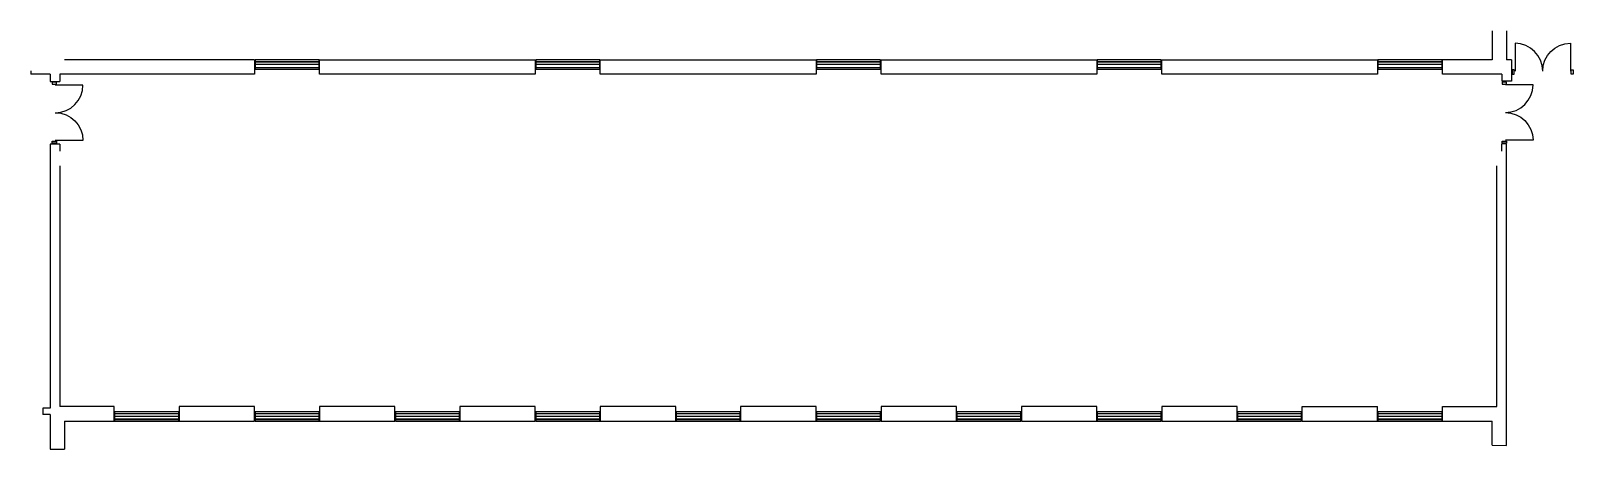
# Model space of a CAD drawing. Header units: millimetres. Extents: x -139113977 to -138993507, y 257885813 to 257896886.
# Drawn here: x -139113977 to -139075517, y 257886186 to 257896606 of the extents above; entities that cross this region are included whole.
import ezdxf

# ---------------------------------------------------------------- set-up
doc = ezdxf.new("R2010")
doc.units = ezdxf.units.MM
doc.header["$LTSCALE"] = 100
for name, color, linetype in [('A21----', 3, 'Continuous'), ('A314---', 8, 'Continuous'), ('A314-S-', 8, 'Continuous'), ('A321---', 1, 'Continuous')]:
    doc.layers.add(name, color=color, linetype=linetype)

# ---------------------------------------------------------------- blocks, each defined once
blk = doc.blocks.new('DD156')
for points in [[(20, 110), (70, 110), (70, 0), (20, 0)], [(1540, 0), (1540, 110), (1490, 110), (1490, 0)]]:
    blk.add_lwpolyline(points, close=True)
for points in [[(779.9999999999964, 30, -0.4142135623730951), (89.99999999999363, -660.0000000000036), (89.99999999999363, 30)], [(779.9999999999973, 30, 0.4142135623730951), (1470, -660.0000000000036), (1470, 30)]]:
    blk.add_lwpolyline(points, format="xyb")
blk = doc.blocks.new('V162A3')
for p, q in [((1620, 204.9999999999927), (0, 204.9999999999927)), ((1620, 54.99999999998909), (0, 54.99999999998909))]:
    blk.add_line(p, q)
blk = doc.blocks.new('V162')
for p, q in [((1610, 110), (9.999999999998181, 110)), ((1610, 50), (9.999999999998181, 50))]:
    blk.add_line(p, q)
blk.add_lwpolyline([(1610.000000000007, 7.276e-12), (1610, 230), (9.999999999998181, 230), (9.999999999998181, -7.276e-12)], close=True)

msp = doc.modelspace()

# ---------------------------------------------------------------- linework, layer by layer
at = {"layer": 'A21----'}
for p, q in [((-139077537.2756882, 257896606.1788902), (-139077537.2756882, 257895886.1788903)), ((-139077177.2756882, 257896606.1788903), (-139077177.2756882, 257895886.1788903)), ((-139108397.2756885, 257895886.1782944), (-139113137.2756885, 257895886.1782944)), ((-139108397.2756885, 257895886.1782944), (-139108397.2756885, 257895526.1782944)), ((-139078777.2756885, 257895526.1782944), (-139078777.2756885, 257895886.1782944)), ((-139077537.2756885, 257895886.1782944), (-139078777.2756885, 257895886.1782944)), ((-139077057.2756885, 257895886.1782944), (-139077177.2756885, 257895886.1782944)), ((-139077057.2756885, 257895886.1782944), (-139077057.2756885, 257895351.7721266)), ((-139113977.2756885, 257895610.8196248), (-139113977.2756885, 257895526.1782944)), ((-139113497.2756885, 257895526.1782944), (-139113977.2756885, 257895526.1782944)), ((-139113497.2756885, 257895526.1782944), (-139113497.2756885, 257895346.1782944)), ((-139108397.2756885, 257895526.1782944), (-139113257.2756885, 257895526.1782944)), ((-139113257.2756885, 257895526.1782944), (-139113257.2756885, 257895346.1782944)), ((-139077297.2756885, 257895526.1782944), (-139078777.2756885, 257895526.1782944)), ((-139077297.2756885, 257895526.1782944), (-139077297.2756885, 257895351.7721266)), ((-139113497.2756885, 257895346.1782944), (-139113257.2756885, 257895346.1782944)), ((-139077057.2756885, 257895351.7721266), (-139077297.2756885, 257895351.7721266)), ((-139113497.2756885, 257893786.1782944), (-139113497.2756885, 257887206.1782944)), ((-139113257.2756885, 257893786.1782944), (-139113497.2756885, 257893786.1782944)), ((-139113257.2756885, 257893786.1782944), (-139113257.2756885, 257893606.1782944)), ((-139077297.2756885, 257893606.1782944), (-139077297.2756885, 257893791.7721266)), ((-139077177.2756885, 257893791.7721267), (-139077297.2756885, 257893791.7721266)), ((-139077177.2756885, 257886280.5844622), (-139077177.2756885, 257893791.7721267)), ((-139113257.2756885, 257893246.1782944), (-139113257.2756885, 257887246.1782944)), ((-139077417.2756885, 257887246.1782944), (-139077417.2756885, 257893246.1782944)), ((-139113497.2756885, 257887206.1782944), (-139113677.2756885, 257887206.1782944)), ((-139113677.2756885, 257887206.1782944), (-139113677.2756885, 257887046.1782944)), ((-139113497.2756885, 257887046.1782944), (-139113677.2756885, 257887046.1782944)), ((-139113497.2756885, 257887046.1782944), (-139113497.2756885, 257886186.1782944)), ((-139111897.2756885, 257887246.1782944), (-139113257.2756885, 257887246.1782944)), ((-139111897.2756885, 257886886.1782944), (-139111897.2756885, 257887246.1782944)), ((-139082277.2756885, 257886886.1782944), (-139082277.2756885, 257887246.1782944)), ((-139082277.2756885, 257887246.1782944), (-139080397.2756885, 257887246.1782944)), ((-139080397.2756885, 257886886.1782944), (-139080397.2756885, 257887246.1782944)), ((-139078777.2756885, 257887246.1782944), (-139077417.2756885, 257887246.1782944)), ((-139078777.2756885, 257886886.1782944), (-139078777.2756885, 257887246.1782944)), ((-139113137.2756885, 257886886.1782944), (-139111897.2756885, 257886886.1782944)), ((-139113137.2756885, 257886886.1782944), (-139113137.2756885, 257886186.1782944)), ((-139082277.2756885, 257886886.1782944), (-139080397.2756885, 257886886.1782944)), ((-139078777.2756885, 257886886.1782944), (-139077537.2756885, 257886886.1782944)), ((-139077537.2756885, 257886286.1782944), (-139077537.2756885, 257886886.1782944)), ((-139077537.2756885, 257886286.1782944), (-139077177.2756885, 257886280.5844622)), ((-139113497.2756885, 257886186.1782944), (-139113137.2756885, 257886186.1782944))]:
    msp.add_line(p, q, dxfattribs=at)
for points in [[(-139106777.2756885, 257895526.1782944), (-139106777.2756885, 257895886.1782944), (-139101397.2756885, 257895886.1782944), (-139101397.2756885, 257895526.1782944), (-139106777.2756885, 257895526.1782944)], [(-139099777.2756885, 257895526.1782944), (-139099777.2756885, 257895886.1782944), (-139094397.2756885, 257895886.1782944), (-139094397.2756885, 257895526.1782944), (-139099777.2756885, 257895526.1782944)], [(-139092777.2756885, 257895526.1782944), (-139092777.2756885, 257895886.1782944), (-139087397.2756885, 257895886.1782944), (-139087397.2756885, 257895526.1782944), (-139092777.2756885, 257895526.1782944)], [(-139085777.2756885, 257895526.1782944), (-139085777.2756885, 257895886.1782944), (-139080397.2756885, 257895886.1782944), (-139080397.2756885, 257895526.1782944), (-139085777.2756885, 257895526.1782944)], [(-139110277.2756885, 257887246.1782944), (-139110277.2756885, 257886886.1782944), (-139108397.2756885, 257886886.1782944), (-139108397.2756885, 257887246.1782944), (-139110277.2756885, 257887246.1782944)], [(-139106777.2756885, 257887246.1782944), (-139106777.2756885, 257886886.1782944), (-139104897.2756885, 257886886.1782944), (-139104897.2756885, 257887246.1782944), (-139106777.2756885, 257887246.1782944)], [(-139099777.2756885, 257887246.1782944), (-139099777.2756885, 257886886.1782944), (-139097897.2756885, 257886886.1782944), (-139097897.2756885, 257887246.1782944), (-139099777.2756885, 257887246.1782944)], [(-139096277.2756885, 257887246.1782944), (-139096277.2756885, 257886886.1782944), (-139094397.2756885, 257886886.1782944), (-139094397.2756885, 257887246.1782944), (-139096277.2756885, 257887246.1782944)], [(-139092777.2756885, 257887246.1782944), (-139092777.2756885, 257886886.1782944), (-139090897.2756885, 257886886.1782944), (-139090897.2756885, 257887246.1782944), (-139092777.2756885, 257887246.1782944)], [(-139089277.2756885, 257886886.1782944), (-139087397.2756885, 257886886.1782944), (-139087397.2756885, 257887246.1782944), (-139089277.2756885, 257887246.1782944)], [(-139085777.2756885, 257886886.1782944), (-139083897.2756885, 257886886.1782944), (-139083897.2756885, 257887246.1782944), (-139085777.2756885, 257887246.1782944)]]:
    msp.add_lwpolyline(points, close=True, dxfattribs=at)
msp.add_lwpolyline([(-139103277.2756885, 257887246.1782944), (-139103277.2756885, 257887246.1782944), (-139103277.2756885, 257886886.1782944), (-139101397.2756885, 257886886.1782944), (-139101397.2756885, 257887246.1782944), (-139103277.2756885, 257887246.1782944)], dxfattribs=at)

# ---------------------------------------------------------------- block references
at = {"layer": 'A314---', "rotation": 180}
for p in [(-139106777.2756885, 257895896.7721266), (-139106777.2756885, 257895896.7721266), (-139099777.2756885, 257895896.7721266), (-139099777.2756885, 257895896.7721266), (-139092777.2756885, 257895896.7721266), (-139092777.2756885, 257895896.7721266), (-139085777.2756885, 257895896.7721266), (-139085777.2756885, 257895896.7721266), (-139078777.2756885, 257895896.7721266), (-139078777.2756885, 257895896.7721266), (-139110277.2756885, 257887126.7721266), (-139110277.2756885, 257887126.7721266), (-139106777.2756885, 257887126.7721266), (-139106777.2756885, 257887126.7721266), (-139103277.2756885, 257887126.7721266), (-139103277.2756885, 257887126.7721266), (-139099777.2756885, 257887126.7721266), (-139099777.2756885, 257887126.7721266), (-139096277.2756885, 257887126.7721266), (-139096277.2756885, 257887126.7721266), (-139092777.2756885, 257887126.7721266), (-139092777.2756885, 257887126.7721266), (-139089277.2756885, 257887126.7721266), (-139089277.2756885, 257887126.7721266), (-139085777.2756885, 257887126.7721266), (-139085777.2756885, 257887126.7721266), (-139082277.2756885, 257887126.7721266), (-139082277.2756885, 257887126.7721266), (-139078777.2756885, 257887126.7721266), (-139078777.2756885, 257887126.7721266)]:
    msp.add_blockref('V162A3', p, dxfattribs=at)
at = {"layer": 'A314-S-', "rotation": 180.0000000002084}
for p in [(-139106777.2756885, 257895886.1782944), (-139099777.2756885, 257895886.1782944), (-139092777.2756885, 257895886.1782944), (-139085777.2756885, 257895886.1782944), (-139078777.2756885, 257895886.1782944)]:
    msp.add_blockref('V162', p, dxfattribs=at)
at = {"layer": 'A314-S-'}
for p in [(-139111897.2756885, 257886886.1782944), (-139108397.2756885, 257886886.1782944), (-139104897.2756885, 257886886.1782944), (-139101397.2756885, 257886886.1782944), (-139097897.2756885, 257886886.1782944), (-139094397.2756885, 257886886.1782944), (-139090897.2756885, 257886886.1782944), (-139087397.2756885, 257886886.1782944), (-139083897.2756885, 257886886.1782944), (-139080397.2756885, 257886886.1782944)]:
    msp.add_blockref('V162', p, dxfattribs=at)
at = {"layer": 'A321---'}
for p, rotation in [((-139075497.2756882, 257895636.1788903), 180), ((-139113337.2756885, 257893786.1782944), 90)]:
    msp.add_blockref('DD156', p, dxfattribs=dict(at, rotation=rotation))
at = {"layer": 'A321---', "xscale": -1, "rotation": 90}
msp.add_blockref('DD156', (-139077177.2756885, 257895351.7721266), dxfattribs=at)

doc.saveas('drawing.dxf')
